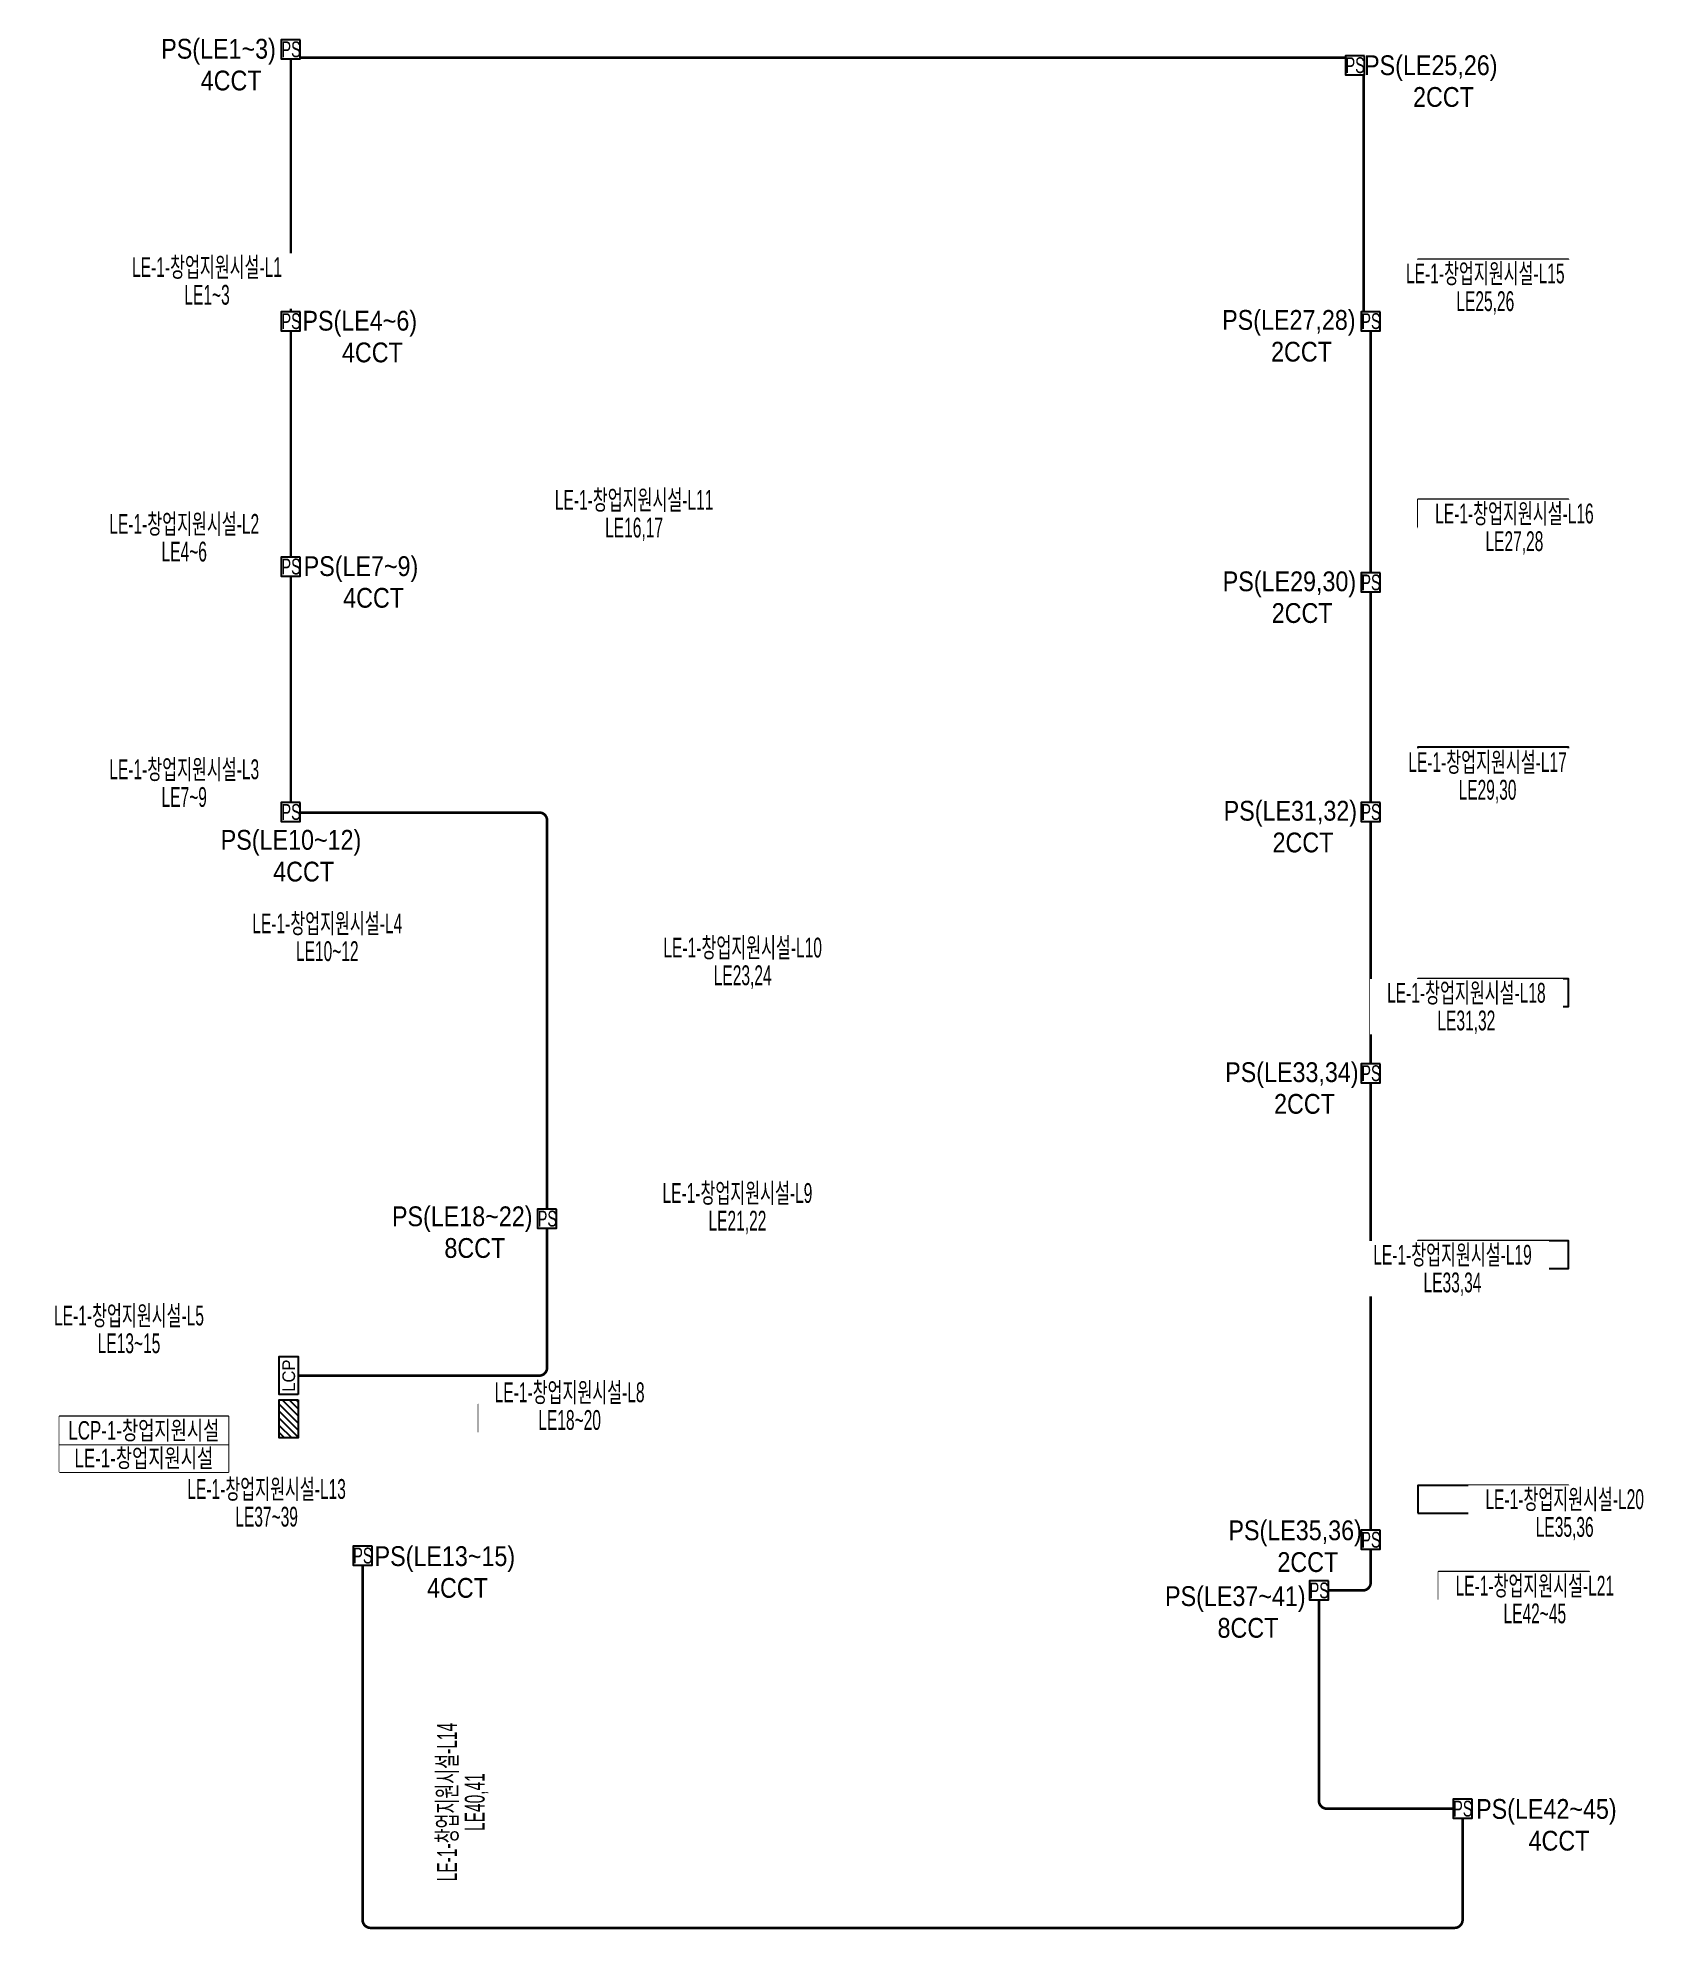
# Model space of a CAD drawing. Header units: millimetres. Extents: x 39625 to 501091, y -351975 to 836145.
# Drawn here: x 146980 to 177737, y -320693 to -284856 of the extents above; entities that cross this region are included whole.
import ezdxf
from ezdxf.enums import TextEntityAlignment as Align

# ---------------------------------------------------------------- set-up
doc = ezdxf.new("R2010")
doc.units = ezdxf.units.MM
doc.header["$LTSCALE"] = 150
doc.set_wipeout_variables(frame=1)
doc.linetypes.add('HIDDEN', pattern=[9.525, 6.35, -3.175])
for name, color, linetype in [('------01 Distribution Panel', 3, 'Continuous'), ('------02 Etc Panel', 3, 'Continuous'), ('------04 Lighting Switch', 2, 'Continuous'), ('-----30 Text', 2, 'Continuous')]:
    doc.layers.add(name, color=color, linetype=linetype)
doc.styles.add('ELEC', font='Dotum.ttf')

msp = doc.modelspace()

# ---------------------------------------------------------------- texts
at = {"layer": '-----30 Text', "style": 'ELEC', "width": 0.9}
for s, p in [('PS(LE1~3)', (150404, -285110)), ('PS(LE25,26)', (173372, -285422)), ('4CCT', (150643, -285665)), ('2CCT', (173612, -285977)), ('PS(LE27,28)', (170683, -290248)), ('4CCT', (153319, -290817)), ('2CCT', (170922, -290803)), ('PS(LE7~9)', (153103, -294913)), ('4CCT', (153342, -295467)), ('PS(LE29,30)', (170694, -295201)), ('2CCT', (170934, -295755)), ('PS(LE31,32)', (170711, -299548)), ('PS(LE10~12)', (151777, -300099)), ('2CCT', (170950, -300102)), ('4CCT', (152016, -300654)), ('PS(LE33,34)', (170740, -304501)), ('2CCT', (170979, -305055)), ('PS(LE18~22)', (155021, -307232)), ('8CCT', (155260, -307786)), ('PS(LE35,36)', (170802, -313182)), ('PS(LE13~15)', (154692, -313671)), ('2CCT', (171042, -313737)), ('4CCT', (154931, -314226)), ('PS(LE37~41)', (169669, -314429)), ('8CCT', (169908, -314983)), ('PS(LE42~45)', (175562, -318461)), ('4CCT', (175801, -319016))]:
    msp.add_text(s, height=375, dxfattribs=at).set_placement(p, align=Align.MIDDLE)

# ---------------------------------------------------------------- blocks, each defined once
blk = doc.blocks.new('ps')
blk.add_lwpolyline([(-79296, 80452), (-79751, 80452), (-79751, 79997), (-79296, 79997)], close=True)
at = {"style": 'ELEC', "width": 0.7}
blk.add_text('PS', height=379.2, dxfattribs=at).set_placement((-79517, 80226), align=Align.MIDDLE_CENTER)
blk = doc.blocks.new('A02')
h = blk.add_hatch()
h.set_pattern_fill('ANSI31', color=256, scale=25, style=0)
h.set_pattern_definition([(45, (-2000, -19200), (-56.1266, 56.1266), [])])
h.paths.add_polyline_path([(-300, 300), (-300, 0), (300, 0), (300, 300)])
blk.add_lwpolyline([(300, 0), (-300, 0), (-300, 300), (300, 300)], close=True)
blk = doc.blocks.new('A07')
blk.add_lwpolyline([(-300, 0), (-300, 300), (300, 300), (300, 0)], close=True)
at = {"style": 'ELEC'}
blk.add_text('LCP', height=200, dxfattribs=at).set_placement((0, 150), align=Align.MIDDLE)

# ---------------------------------------------------------------- linework, layer by layer
at = {"layer": '------01 Distribution Panel', "color": 1}
for points in [[(173128, -289583), (175983, -289583), (175983, -289058), (173128, -289058)], [(173128, -294131), (175983, -294131), (175983, -293606), (173128, -293606)], [(173128, -298820), (175983, -298820), (175983, -298295), (173128, -298295)], [(173128, -303212), (175983, -303212), (175983, -302687), (173128, -302687)], [(173128, -308176), (175983, -308176), (175983, -307651), (173128, -307651)], [(155329, -311278), (158184, -311278), (158184, -310753), (155329, -310753)], [(173128, -312809), (175983, -312809), (175983, -312284), (173128, -312284)], [(173516, -314448), (176371, -314448), (176371, -313923), (173516, -313923)]]:
    msp.add_lwpolyline(points, close=True, dxfattribs=at)
at = {"color": 30, "linetype": 'HIDDEN', "lineweight": -3, "ltscale": 0.2, "const_width": 50}
for points in [[(151774, -290045), (151774, -285255)], [(172100, -285555), (172100, -290045)], [(172234, -290405), (172234, -294995)], [(151774, -299345), (151774, -295055)], [(172234, -295355), (172234, -299345)], [(172234, -299705), (172234, -304295)], [(172234, -304655), (172234, -313135)]]:
    msp.add_lwpolyline(points, dxfattribs=at)
at = {"color": 30, "linetype": 'HIDDEN', "lineweight": -3, "ltscale": 0.2, "const_width": 50, "elevation": 0}
for points in [[(151954, -285231), (171754, -285231)], [(151774, -294695), (151774, -290405)]]:
    msp.add_lwpolyline(points, dxfattribs=at)
at = {"color": 30, "linetype": 'HIDDEN', "lineweight": -3, "ltscale": 0.2, "const_width": 50}
for points in [[(151954, -299535), (156479, -299535, -0.414214), (156629, -299685), (156629, -307050)], [(156629, -307410), (156629, -310055, -0.414214), (156479, -310205), (151914, -310205)], [(153134, -313795), (153134, -320518, 0.414214), (153284, -320668), (173824, -320668, 0.414214), (173974, -320518), (173974, -318590)], [(171253, -314455), (171253, -318260, 0.414214), (171403, -318410), (173794, -318410)]]:
    msp.add_lwpolyline(points, format="xyb", dxfattribs=at)
at = {"color": 30, "linetype": 'HIDDEN', "lineweight": -3, "ltscale": 0.2, "const_width": 50, "elevation": 0}
msp.add_lwpolyline([(172234, -313495), (172234, -314125, -0.414214), (172084, -314275), (171433, -314275)], format="xyb", dxfattribs=at)

# ---------------------------------------------------------------- block references
at = {"layer": '------01 Distribution Panel', "xscale": 1.2, "yscale": 1.2, "zscale": 1.2, "rotation": 90}
msp.add_blockref('A02', (151914, -311025), dxfattribs=at)
at = {"layer": '------02 Etc Panel', "xscale": 1.2, "yscale": 1.2, "zscale": 1.2, "rotation": 89.99999999999999}
msp.add_blockref('A07', (151914, -310205), dxfattribs=at)
at = {"layer": '------04 Lighting Switch', "xscale": 0.790589613177827, "yscale": 0.790589613177827, "zscale": 0.790589613177827}
for p in [(214644, -348500), (234804, -348800), (214644, -353650), (235104, -353650), (214644, -358300), (235104, -358600), (214644, -362950), (235104, -362950), (235104, -367900), (219499, -370655), (235104, -376740), (216004, -377040), (234124, -377700), (236844, -381835)]:
    msp.add_blockref('ps', p, dxfattribs=at)

msp.set_redraw_order([(e.dxf.handle, doc.entitydb.next_handle()) for e in msp.query("TEXT MTEXT ATTDEF DIMENSION ARC_DIMENSION")])  # texts and dimensions are drawn at this point

# ---------------------------------------------------------------- wipeouts: each hides what was drawn before it
at = {"color": 1}
for points in [[(156449, -293873), (160104, -293873), (160104, -293348), (156449, -293348)], [(148026, -294329), (151481, -294329), (151481, -293804), (148026, -293804)], [(148026, -298979), (151481, -298979), (151481, -298454), (148026, -298454)], [(158508, -302357), (162163, -302357), (162163, -301832), (158508, -301832)], [(158508, -307006), (161963, -307006), (161963, -306481), (158508, -306481)], [(146980, -309329), (150435, -309329), (150435, -308804), (146980, -308804)], [(149487, -312615), (153142, -312615), (153142, -312090), (149487, -312090)]]:
    msp.add_wipeout(points, dxfattribs=at)

# ---------------------------------------------------------------- next in the draw order: linework, layer by layer
at = {"layer": '------01 Distribution Panel', "color": 1}
msp.add_lwpolyline([(147389, -312029), (150590, -312029), (150590, -311504), (147389, -311504)], close=True, dxfattribs=at)

# ---------------------------------------------------------------- next in the draw order: wipeouts: each hides what was drawn before it
at = {"color": 1}
for points in [[(148459, -289462), (151914, -289462), (151914, -288937), (148459, -288937)], [(172578, -289583), (176233, -289583), (176233, -289058), (172578, -289058)], [(173128, -294131), (176783, -294131), (176783, -293606), (173128, -293606)], [(156449, -294398), (160104, -294398), (160104, -293873), (156449, -293873)], [(148026, -294854), (151481, -294854), (151481, -294329), (148026, -294329)], [(172620, -298841), (176274, -298841), (176274, -298316), (172620, -298316)], [(148026, -299504), (151481, -299504), (151481, -298979), (148026, -298979)], [(150736, -301898), (154191, -301898), (154191, -301373), (150736, -301373)], [(158508, -302882), (162163, -302882), (162163, -302357), (158508, -302357)], [(172219, -303212), (175874, -303212), (175874, -302687), (172219, -302687)], [(158508, -307531), (161963, -307531), (161963, -307006), (158508, -307006)], [(171956, -308176), (175611, -308176), (175611, -307651), (171956, -307651)], [(146980, -309854), (150435, -309854), (150435, -309329), (146980, -309329)], [(155329, -310783), (158784, -310783), (158784, -310258), (155329, -310258)], [(174082, -312809), (177737, -312809), (177737, -312284), (174082, -312284)], [(149487, -313140), (153142, -313140), (153142, -312615), (149487, -312615)], [(173516, -314448), (177171, -314448), (177171, -313923), (173516, -313923)], [(154995, -320112), (154995, -316457), (154470, -316457), (154470, -320112)]]:
    msp.add_wipeout(points, dxfattribs=at)

# ---------------------------------------------------------------- next in the draw order: texts
at = {"style": 'ELEC', "width": 0.6}
for s, p in [('LE-1-창업지원시설-L11', (158277, -293611)), ('LE-1-창업지원시설-L2', (149754, -294066)), ('LE16,17', (158277, -294136)), ('LE4~6', (149754, -294591)), ('LE-1-창업지원시설-L3', (149754, -298716)), ('LE7~9', (149754, -299241)), ('LE-1-창업지원시설-L10', (160335, -302094)), ('LE23,24', (160335, -302619)), ('LE-1-창업지원시설-L9', (160235, -306744)), ('LE21,22', (160235, -307269)), ('LE-1-창업지원시설-L5', (148708, -309066)), ('LE13~15', (148708, -309591)), ('LE37~39', (151315, -312877))]:
    msp.add_text(s, height=375, dxfattribs=at).set_placement(p, align=Align.MIDDLE_CENTER)

# ---------------------------------------------------------------- next in the draw order: wipeouts: each hides what was drawn before it
at = {"color": 1}
msp.add_wipeout([(147389, -312029), (150590, -312029), (150590, -311504), (147389, -311504)], dxfattribs=at).dxf.layer = '------01 Distribution Panel'
for points in [[(148459, -289987), (151914, -289987), (151914, -289462), (148459, -289462)], [(172578, -290108), (176233, -290108), (176233, -289583), (172578, -289583)], [(173128, -294656), (176783, -294656), (176783, -294131), (173128, -294131)], [(172620, -299366), (176274, -299366), (176274, -298841), (172620, -298841)], [(150736, -302423), (154191, -302423), (154191, -301898), (150736, -301898)], [(172219, -303737), (175874, -303737), (175874, -303212), (172219, -303212)], [(171956, -308701), (175611, -308701), (175611, -308176), (171956, -308176)], [(155329, -311308), (158784, -311308), (158784, -310783), (155329, -310783)], [(174082, -313334), (177737, -313334), (177737, -312809), (174082, -312809)], [(173516, -314973), (177171, -314973), (177171, -314448), (173516, -314448)], [(155520, -320112), (155520, -316457), (154995, -316457), (154995, -320112)]]:
    msp.add_wipeout(points, dxfattribs=at)

# ---------------------------------------------------------------- next in the draw order: linework, layer by layer
at = {"layer": '------01 Distribution Panel', "color": 1}
msp.add_lwpolyline([(147389, -311504), (150590, -311504), (150590, -310979), (147389, -310979)], close=True, dxfattribs=at)

# ---------------------------------------------------------------- next in the draw order: texts
at = {"layer": '-----30 Text', "style": 'ELEC', "width": 0.9}
msp.add_text('PS(LE4~6)', height=375, dxfattribs=at).set_placement((153080, -290263), align=Align.MIDDLE)
at = {"style": 'ELEC', "width": 0.6}
for s, p in [('LE-1-창업지원시설-L1', (150186, -289200)), ('LE-1-창업지원시설-L15', (174405, -289321)), ('LE1~3', (150186, -289725)), ('LE25,26', (174405, -289846)), ('LE-1-창업지원시설-L16', (174956, -293869)), ('LE27,28', (174956, -294394)), ('LE-1-창업지원시설-L17', (174447, -298579)), ('LE29,30', (174447, -299104)), ('LE-1-창업지원시설-L4', (152464, -301636)), ('LE10~12', (152464, -302161)), ('LE-1-창업지원시설-L18', (174046, -302950)), ('LE31,32', (174046, -303475)), ('LE-1-창업지원시설-L19', (173783, -307914)), ('LE33,34', (173783, -308439)), ('LE-1-창업지원시설-L8', (157056, -310520)), ('LE18~20', (157056, -311045)), ('LE-1-창업지원시설-L13', (151315, -312352)), ('LE-1-창업지원시설-L20', (175909, -312546)), ('LE35,36', (175909, -313071)), ('LE-1-창업지원시설-L21', (175343, -314185)), ('LE42~45', (175343, -314710))]:
    msp.add_text(s, height=375, dxfattribs=at).set_placement(p, align=Align.MIDDLE_CENTER)
for s, p in [('LE-1-창업지원시설-L14', (154733, -318285)), ('LE40,41', (155258, -318285))]:
    msp.add_text(s, height=375, rotation=90, dxfattribs=at).set_placement(p, align=Align.MIDDLE_CENTER)

# ---------------------------------------------------------------- next in the draw order: wipeouts: each hides what was drawn before it
at = {"color": 1}
msp.add_wipeout([(147389, -311504), (150590, -311504), (150590, -310979), (147389, -310979)], dxfattribs=at).dxf.layer = '------01 Distribution Panel'

# ---------------------------------------------------------------- next in the draw order: texts
at = {"layer": '------01 Distribution Panel', "style": 'ELEC', "width": 0.7}
for s, p in [('LCP-1-창업지원시설', (148989, -311241)), ('LE-1-창업지원시설', (148989, -311766))]:
    msp.add_text(s, height=350, dxfattribs=at).set_placement(p, align=Align.MIDDLE_CENTER)

doc.saveas('drawing.dxf')
